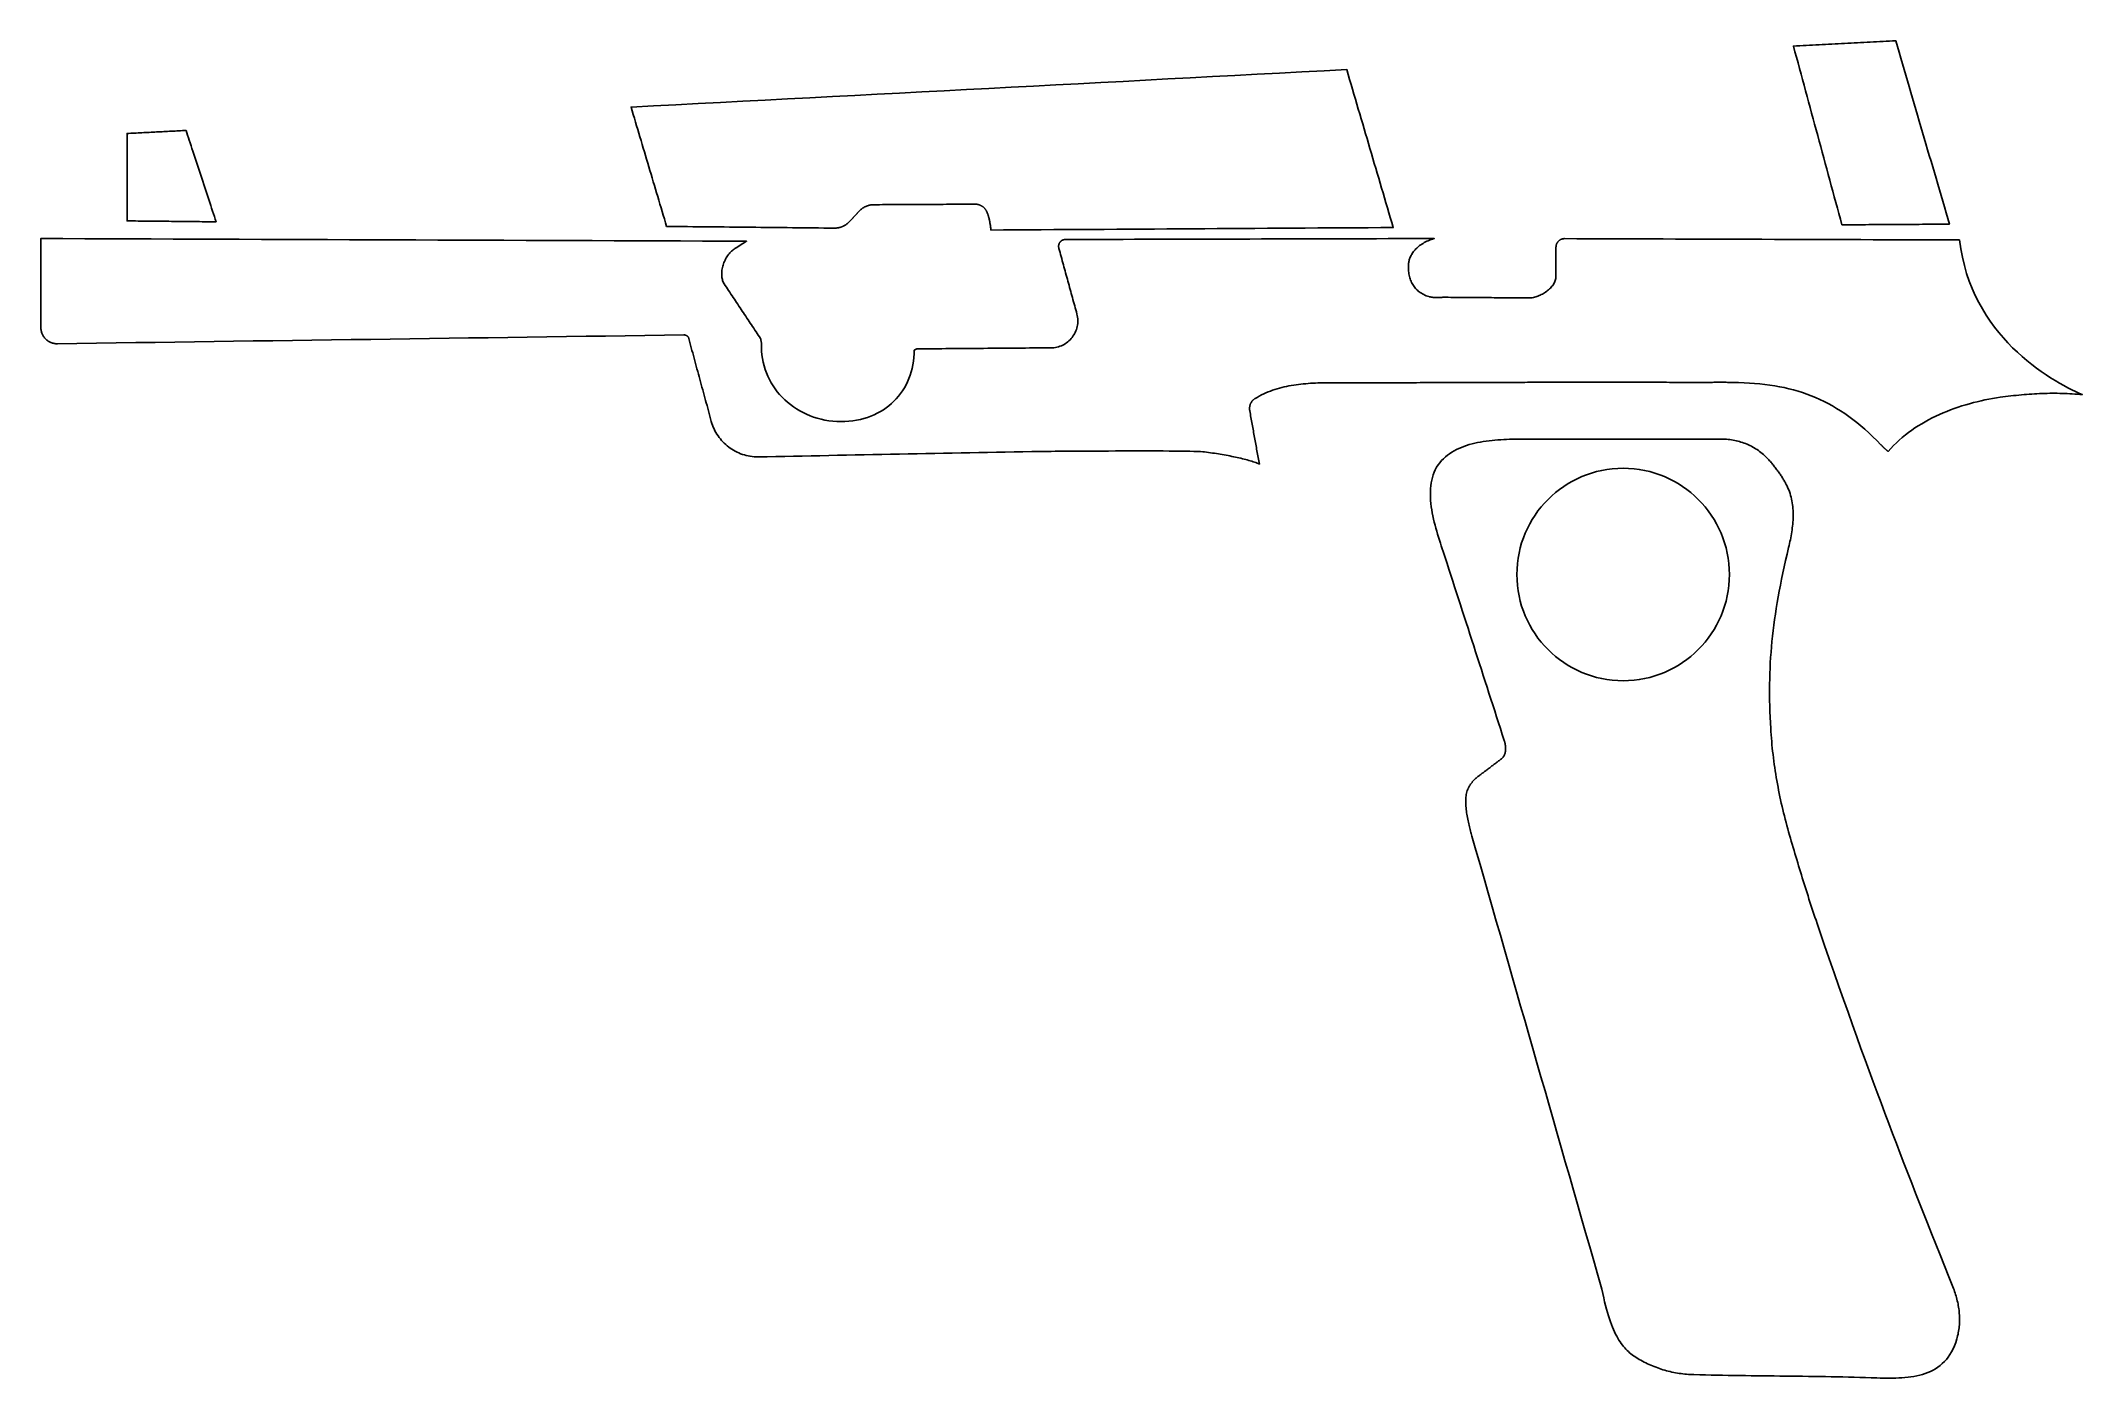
# Model space of a CAD drawing. Header units: metres. Extents: x 20 to 145, y -140 to -59.
import ezdxf

# ---------------------------------------------------------------- set-up
doc = ezdxf.new("R2010")
doc.units = ezdxf.units.M

msp = doc.modelspace()

# ---------------------------------------------------------------- linework, layer by layer
for points in [[(130.108706, -69.788786), (130.31343, -69.787516), (130.518154, -69.786246), (130.722878, -69.784976), (130.927602, -69.783706), (131.132326, -69.782436), (131.33705, -69.781166), (131.541774, -69.779896), (131.746498, -69.778626), (131.951222, -69.777356), (132.155946, -69.776086), (132.36067, -69.774816), (132.565394, -69.773546), (132.770118, -69.772276), (132.974842, -69.771006), (133.179566, -69.769736), (133.38429, -69.768466), (133.589014, -69.767196), (133.793738, -69.765926), (133.998462, -69.764656), (134.203186, -69.763386), (134.40791, -69.762116), (134.612634, -69.760846), (134.817358, -69.759576), (135.022082, -69.758306), (135.226806, -69.757036), (135.43153, -69.755766), (135.636254, -69.754496), (135.840978, -69.753226), (136.045702, -69.751956), (136.250426, -69.750686), (136.45515, -69.749416), (136.659874, -69.748146), (136.557766, -69.39915), (136.455658, -69.050154), (136.35355, -68.701158), (136.251442, -68.352162), (136.149334, -68.003166), (136.047226, -67.65417), (135.945118, -67.305174), (135.84301, -66.956178), (135.740902, -66.607182), (135.638794, -66.258186), (135.536686, -65.90919), (135.434578, -65.560194), (135.33247, -65.211198), (135.230362, -64.862202), (135.128254, -64.513206), (135.026146, -64.16421), (134.924038, -63.815214), (134.82193, -63.466218), (134.719822, -63.117222), (134.617714, -62.768226), (134.515606, -62.41923), (134.413498, -62.070234), (134.31139, -61.721238), (134.209282, -61.372242), (134.107174, -61.023246), (134.005066, -60.67425), (133.902958, -60.325254), (133.80085, -59.976258), (133.698742, -59.627262), (133.596634, -59.278266), (133.494526, -58.92927), (133.392418, -58.580274), (133.1976, -58.590434), (133.002782, -58.600594), (132.807964, -58.610754), (132.613146, -58.620914), (132.418328, -58.631074), (132.22351, -58.641234), (132.028692, -58.651394), (131.833874, -58.661554), (131.639056, -58.671714), (131.444238, -58.681874), (131.24942, -58.692034), (131.054602, -58.702194), (130.859784, -58.712354), (130.664966, -58.722514), (130.470148, -58.732674), (130.27533, -58.742834), (130.080512, -58.752994), (129.885694, -58.763154), (129.690876, -58.773314), (129.496058, -58.783474), (129.30124, -58.793634), (129.106422, -58.803794), (128.911604, -58.813954), (128.716786, -58.824114), (128.521968, -58.834274), (128.32715, -58.844434), (128.132332, -58.854594), (127.937514, -58.864754), (127.742696, -58.874914), (127.547878, -58.885074), (127.35306, -58.895234), (127.158242, -58.905394), (127.250444, -59.2455), (127.342646, -59.585606), (127.434848, -59.925712), (127.52705, -60.265818), (127.619252, -60.605924), (127.711454, -60.94603), (127.803656, -61.286136), (127.895858, -61.626242), (127.98806, -61.966348), (128.080262, -62.306454), (128.172464, -62.64656), (128.264666, -62.986666), (128.356868, -63.326772), (128.44907, -63.666878), (128.541272, -64.006984), (128.633474, -64.34709), (128.725676, -64.687196), (128.817878, -65.027302), (128.91008, -65.367408), (129.002282, -65.707514), (129.094484, -66.04762), (129.186686, -66.387726), (129.278888, -66.727832), (129.37109, -67.067938), (129.463292, -67.408044), (129.555494, -67.74815), (129.647696, -68.088256), (129.739898, -68.428362), (129.8321, -68.768468), (129.924302, -69.108574), (130.016504, -69.44868), (130.108706, -69.788786)], [(99.941634, -60.334906), (98.579432, -60.40628), (97.21723, -60.477654), (95.855028, -60.549028), (94.492826, -60.620402), (93.130624, -60.691776), (91.768422, -60.76315), (90.40622, -60.834524), (89.044018, -60.905898), (87.681816, -60.977272), (86.319614, -61.048646), (84.957412, -61.12002), (83.59521, -61.191394), (82.233008, -61.262768), (80.870806, -61.334142), (79.508604, -61.405516), (78.146402, -61.47689), (76.7842, -61.548264), (75.421998, -61.619638), (74.059796, -61.691012), (72.697594, -61.762386), (71.335392, -61.83376), (69.97319, -61.905134), (68.610988, -61.976508), (67.248786, -62.047882), (65.886584, -62.119256), (64.524382, -62.19063), (63.16218, -62.262004), (61.799978, -62.333378), (60.437776, -62.404752), (59.075574, -62.476126), (57.713372, -62.5475), (56.35117, -62.618874), (56.418734, -62.84595), (56.486298, -63.073026), (56.553862, -63.300102), (56.621426, -63.527178), (56.68899, -63.754254), (56.756554, -63.98133), (56.824118, -64.208406), (56.891682, -64.435482), (56.959246, -64.662558), (57.02681, -64.889634), (57.094374, -65.11671), (57.161938, -65.343786), (57.229502, -65.570862), (57.297066, -65.797938), (57.36463, -66.025014), (57.432194, -66.25209), (57.499758, -66.479166), (57.567322, -66.706242), (57.634886, -66.933318), (57.70245, -67.160394), (57.770014, -67.38747), (57.837578, -67.614546), (57.905142, -67.841622), (57.972706, -68.068698), (58.04027, -68.295774), (58.107834, -68.52285), (58.175398, -68.749926), (58.242962, -68.977002), (58.310526, -69.204078), (58.37809, -69.431154), (58.445654, -69.65823), (58.513218, -69.885306), (58.832496, -69.888608), (59.151774, -69.89191), (59.471052, -69.895212), (59.79033, -69.898514), (60.109608, -69.901816), (60.428886, -69.905118), (60.748164, -69.90842), (61.067442, -69.911722), (61.38672, -69.915024), (61.705998, -69.918326), (62.025276, -69.921628), (62.344554, -69.92493), (62.663832, -69.928232), (62.98311, -69.931534), (63.302388, -69.934836), (63.621666, -69.938138), (63.940944, -69.94144), (64.260222, -69.944742), (64.5795, -69.948044), (64.898778, -69.951346), (65.218056, -69.954648), (65.537334, -69.95795), (65.856612, -69.961252), (66.17589, -69.964554), (66.495168, -69.967856), (66.814446, -69.971158), (67.133724, -69.97446), (67.453002, -69.977762), (67.77228, -69.981064), (68.091558, -69.984366), (68.410836, -69.987668), (68.730114, -69.99097), (68.762626, -69.99097), (68.794884, -69.989954), (68.827142, -69.988176), (68.859146, -69.985636), (68.89115, -69.98208), (68.9229, -69.977762), (68.954396, -69.972682), (68.985892, -69.96684), (69.017134, -69.960236), (69.048122, -69.952616), (69.078856, -69.944234), (69.109336, -69.93509), (69.139562, -69.925184), (69.169534, -69.914516), (69.199252, -69.903086), (69.228716, -69.890894), (69.257672, -69.87794), (69.286374, -69.864224), (69.314822, -69.849746), (69.342762, -69.834506), (69.370448, -69.818504), (69.397626, -69.801994), (69.424296, -69.784722), (69.450712, -69.766688), (69.47662, -69.747892), (69.50202, -69.728588), (69.526912, -69.708522), (69.551296, -69.687694), (69.575172, -69.666104), (69.59854, -69.644006), (69.6214, -69.621146), (69.643752, -69.597778), (69.662548, -69.577712), (69.681344, -69.557646), (69.70014, -69.53758), (69.718936, -69.517514), (69.737732, -69.497448), (69.756528, -69.477382), (69.775324, -69.457316), (69.79412, -69.43725), (69.812916, -69.417184), (69.831712, -69.397118), (69.850508, -69.377052), (69.869304, -69.356986), (69.8881, -69.33692), (69.906896, -69.316854), (69.925692, -69.296788), (69.944488, -69.276722), (69.963284, -69.256656), (69.98208, -69.23659), (70.000876, -69.216524), (70.019672, -69.196458), (70.038468, -69.176392), (70.057264, -69.156326), (70.07606, -69.13626), (70.094856, -69.116194), (70.113652, -69.096128), (70.132448, -69.076062), (70.151244, -69.055996), (70.17004, -69.03593), (70.188836, -69.015864), (70.207632, -68.995798), (70.226428, -68.975732), (70.245224, -68.955666), (70.266052, -68.933822), (70.287388, -68.912486), (70.309232, -68.891912), (70.33133, -68.871846), (70.353936, -68.852288), (70.37705, -68.833238), (70.400418, -68.81495), (70.424294, -68.79717), (70.448678, -68.779898), (70.473316, -68.763388), (70.498462, -68.747386), (70.523862, -68.732146), (70.549516, -68.717414), (70.575678, -68.703444), (70.602094, -68.689982), (70.628764, -68.677282), (70.655688, -68.66509), (70.682866, -68.65366), (70.710552, -68.642738), (70.738492, -68.632578), (70.766686, -68.62318), (70.795134, -68.61429), (70.823582, -68.606162), (70.852284, -68.598796), (70.88124, -68.591938), (70.91045, -68.585842), (70.939914, -68.580508), (70.969378, -68.575936), (70.999096, -68.571872), (71.028814, -68.56857), (71.058786, -68.56603), (71.088758, -68.564252), (71.283322, -68.563236), (71.477886, -68.56222), (71.67245, -68.561204), (71.867014, -68.560188), (72.061578, -68.559172), (72.256142, -68.558156), (72.450706, -68.55714), (72.64527, -68.556124), (72.839834, -68.555108), (73.034398, -68.554092), (73.228962, -68.553076), (73.423526, -68.55206), (73.61809, -68.551044), (73.812654, -68.550028), (74.007218, -68.549012), (74.201782, -68.547996), (74.396346, -68.54698), (74.59091, -68.545964), (74.785474, -68.544948), (74.980038, -68.543932), (75.174602, -68.542916), (75.369166, -68.5419), (75.56373, -68.540884), (75.758294, -68.539868), (75.952858, -68.538852), (76.147422, -68.537836), (76.341986, -68.53682), (76.53655, -68.535804), (76.731114, -68.534788), (76.925678, -68.533772), (77.120242, -68.532756), (77.314806, -68.53174), (77.33792, -68.531994), (77.36078, -68.53301), (77.38364, -68.534534), (77.406246, -68.53682), (77.428852, -68.539614), (77.451204, -68.54317), (77.473556, -68.547488), (77.495654, -68.552314), (77.517498, -68.557902), (77.539088, -68.563998), (77.560678, -68.570856), (77.582014, -68.578222), (77.603096, -68.586096), (77.623924, -68.594732), (77.644244, -68.603876), (77.66431, -68.613782), (77.684122, -68.624196), (77.70368, -68.635118), (77.722984, -68.646802), (77.74178, -68.658994), (77.760322, -68.671694), (77.778356, -68.684902), (77.796136, -68.698872), (77.813408, -68.71335), (77.830172, -68.728336), (77.846682, -68.74383), (77.862684, -68.759832), (77.878178, -68.776342), (77.893164, -68.79336), (77.907642, -68.810886), (77.921612, -68.82892), (77.935074, -68.847462), (77.951076, -68.871084), (77.96657, -68.895468), (77.981556, -68.920868), (77.996288, -68.94703), (78.010512, -68.973954), (78.024228, -69.001894), (78.037436, -69.030596), (78.05039, -69.060314), (78.062836, -69.090794), (78.075028, -69.12229), (78.086712, -69.154802), (78.098142, -69.18833), (78.109064, -69.222874), (78.119732, -69.258434), (78.130146, -69.295264), (78.140306, -69.33311), (78.150212, -69.371972), (78.159864, -69.412104), (78.169008, -69.453506), (78.178152, -69.495924), (78.187042, -69.539612), (78.195678, -69.58457), (78.20406, -69.630798), (78.212188, -69.678296), (78.220316, -69.727064), (78.22819, -69.777356), (78.23581, -69.828918), (78.24343, -69.88175), (78.250796, -69.936106), (78.258162, -69.991986), (78.265528, -70.049136), (78.27264, -70.10781), (79.03845, -70.102984), (79.80426, -70.098158), (80.57007, -70.093332), (81.33588, -70.088506), (82.10169, -70.08368), (82.8675, -70.078854), (83.63331, -70.074028), (84.39912, -70.069202), (85.16493, -70.064376), (85.93074, -70.05955), (86.69655, -70.054724), (87.46236, -70.049898), (88.22817, -70.045072), (88.99398, -70.040246), (89.75979, -70.03542), (90.5256, -70.030594), (91.29141, -70.025768), (92.05722, -70.020942), (92.82303, -70.016116), (93.58884, -70.01129), (94.35465, -70.006464), (95.12046, -70.001638), (95.88627, -69.996812), (96.65208, -69.991986), (97.41789, -69.98716), (98.1837, -69.982334), (98.94951, -69.977508), (99.71532, -69.972682), (100.48113, -69.967856), (101.24694, -69.96303), (102.01275, -69.958204), (102.77856, -69.953378), (102.689914, -69.652642), (102.601268, -69.351906), (102.512622, -69.05117), (102.423976, -68.750434), (102.33533, -68.449698), (102.246684, -68.148962), (102.158038, -67.848226), (102.069392, -67.54749), (101.980746, -67.246754), (101.8921, -66.946018), (101.803454, -66.645282), (101.714808, -66.344546), (101.626162, -66.04381), (101.537516, -65.743074), (101.44887, -65.442338), (101.360224, -65.141602), (101.271578, -64.840866), (101.182932, -64.54013), (101.094286, -64.239394), (101.00564, -63.938658), (100.916994, -63.637922), (100.828348, -63.337186), (100.739702, -63.03645), (100.651056, -62.735714), (100.56241, -62.434978), (100.473764, -62.134242), (100.385118, -61.833506), (100.296472, -61.53277), (100.207826, -61.232034), (100.11918, -60.931298), (100.030534, -60.630562), (99.941888, -60.329826)], [(29.242512, -64.038734), (29.130244, -64.044576), (29.017976, -64.050418), (28.905708, -64.05626), (28.79344, -64.062102), (28.681172, -64.067944), (28.568904, -64.073786), (28.456636, -64.079628), (28.344368, -64.08547), (28.2321, -64.091312), (28.119832, -64.097154), (28.007564, -64.102996), (27.895296, -64.108838), (27.783028, -64.11468), (27.67076, -64.120522), (27.558492, -64.126364), (27.446224, -64.132206), (27.333956, -64.138048), (27.221688, -64.14389), (27.10942, -64.149732), (26.997152, -64.155574), (26.884884, -64.161416), (26.772616, -64.167258), (26.660348, -64.1731), (26.54808, -64.178942), (26.435812, -64.184784), (26.323544, -64.190626), (26.211276, -64.196468), (26.099008, -64.20231), (25.98674, -64.208152), (25.874472, -64.213994), (25.762204, -64.219836), (25.649936, -64.225678), (25.649936, -64.392048), (25.649936, -64.558418), (25.649936, -64.724788), (25.649936, -64.891158), (25.649936, -65.057528), (25.649936, -65.223898), (25.649936, -65.390268), (25.649936, -65.556638), (25.649936, -65.723008), (25.649936, -65.889378), (25.649936, -66.055748), (25.649936, -66.222118), (25.649936, -66.388488), (25.649936, -66.554858), (25.649936, -66.721228), (25.649936, -66.887598), (25.649936, -67.053968), (25.649936, -67.220338), (25.649936, -67.386708), (25.649936, -67.553078), (25.649936, -67.719448), (25.649936, -67.885818), (25.649936, -68.052188), (25.649936, -68.218558), (25.649936, -68.384928), (25.649936, -68.551298), (25.649936, -68.717668), (25.649936, -68.884038), (25.649936, -69.050408), (25.649936, -69.216778), (25.649936, -69.383148), (25.649936, -69.549518), (25.819354, -69.551296), (25.988772, -69.553074), (26.15819, -69.554852), (26.327608, -69.55663), (26.497026, -69.558408), (26.666444, -69.560186), (26.835862, -69.561964), (27.00528, -69.563742), (27.174698, -69.56552), (27.344116, -69.567298), (27.513534, -69.569076), (27.682952, -69.570854), (27.85237, -69.572632), (28.021788, -69.57441), (28.191206, -69.576188), (28.360624, -69.577966), (28.530042, -69.579744), (28.69946, -69.581522), (28.868878, -69.5833), (29.038296, -69.585078), (29.207714, -69.586856), (29.377132, -69.588634), (29.54655, -69.590412), (29.715968, -69.59219), (29.885386, -69.593968), (30.054804, -69.595746), (30.224222, -69.597524), (30.39364, -69.599302), (30.563058, -69.60108), (30.732476, -69.602858), (30.901894, -69.604636), (31.071312, -69.606414), (31.019496, -69.449188), (30.96641, -69.287644), (30.912054, -69.12229), (30.856682, -68.95338), (30.80004, -68.781422), (30.742636, -68.606416), (30.684216, -68.42887), (30.625034, -68.249038), (30.565344, -68.067174), (30.505146, -67.883786), (30.44444, -67.698874), (30.383226, -67.512946), (30.321758, -67.326256), (30.26029, -67.139058), (30.198822, -66.95186), (30.137354, -66.764662), (30.075886, -66.577972), (30.014672, -66.392044), (29.953966, -66.207132), (29.893514, -66.02349), (29.83357, -65.841626), (29.774388, -65.661794), (29.715968, -65.484248), (29.65831, -65.309242), (29.601668, -65.13703), (29.546042, -64.96812), (29.491686, -64.802766), (29.438346, -64.641222), (29.38653, -64.483742), (29.335984, -64.33058), (29.287216, -64.182244), (29.239972, -64.038988)], [(137.274808, -70.71233), (136.522714, -70.70979), (135.77062, -70.70725), (135.018526, -70.70471), (134.266432, -70.70217), (133.514338, -70.69963), (132.762244, -70.69709), (132.01015, -70.69455), (131.258056, -70.69201), (130.505962, -70.68947), (129.753868, -70.68693), (129.001774, -70.68439), (128.24968, -70.68185), (127.497586, -70.67931), (126.745492, -70.67677), (125.993398, -70.67423), (125.241304, -70.67169), (124.48921, -70.66915), (123.737116, -70.66661), (122.985022, -70.66407), (122.232928, -70.66153), (121.480834, -70.65899), (120.72874, -70.65645), (119.976646, -70.65391), (119.224552, -70.65137), (118.472458, -70.64883), (117.720364, -70.64629), (116.96827, -70.64375), (116.216176, -70.64121), (115.464082, -70.63867), (114.711988, -70.63613), (113.959894, -70.63359), (113.2078, -70.63105), (113.181384, -70.631558), (113.155222, -70.63359), (113.129568, -70.636892), (113.104168, -70.64121), (113.079276, -70.646798), (113.054892, -70.653656), (113.031016, -70.661784), (113.007648, -70.670928), (112.984788, -70.681088), (112.96269, -70.692264), (112.9411, -70.70471), (112.920272, -70.717918), (112.900206, -70.732142), (112.880648, -70.747382), (112.861852, -70.763384), (112.844072, -70.780402), (112.827054, -70.798182), (112.810798, -70.816724), (112.795558, -70.836028), (112.78108, -70.856094), (112.767618, -70.876922), (112.755172, -70.898512), (112.743742, -70.92061), (112.733328, -70.94347), (112.724184, -70.966838), (112.716056, -70.990714), (112.709198, -71.015098), (112.703356, -71.03999), (112.698784, -71.06539), (112.695482, -71.091044), (112.69345, -71.117206), (112.692688, -71.143622), (112.692688, -71.199502), (112.692688, -71.255382), (112.692688, -71.311262), (112.692688, -71.367142), (112.692688, -71.423022), (112.692688, -71.478902), (112.692688, -71.534782), (112.692688, -71.590662), (112.692688, -71.646542), (112.692688, -71.702422), (112.692688, -71.758302), (112.692688, -71.814182), (112.692688, -71.870062), (112.692688, -71.925942), (112.692688, -71.981822), (112.692688, -72.037702), (112.692688, -72.093582), (112.692688, -72.149462), (112.692688, -72.205342), (112.692688, -72.261222), (112.692688, -72.317102), (112.692688, -72.372982), (112.692688, -72.428862), (112.692688, -72.484742), (112.692688, -72.540622), (112.692688, -72.596502), (112.692688, -72.652382), (112.692688, -72.708262), (112.692688, -72.764142), (112.692688, -72.820022), (112.692688, -72.875902), (112.692688, -72.931782), (112.689894, -72.99452), (112.681766, -73.05675), (112.668304, -73.118726), (112.649762, -73.180194), (112.626648, -73.241154), (112.598962, -73.301352), (112.566958, -73.360788), (112.53089, -73.419208), (112.491012, -73.476612), (112.447578, -73.532746), (112.400842, -73.58761), (112.350804, -73.641204), (112.297972, -73.693274), (112.2426, -73.743566), (112.184688, -73.79208), (112.12449, -73.838816), (112.062514, -73.88352), (111.99876, -73.926192), (111.933482, -73.966832), (111.866934, -74.005186), (111.79937, -74.041), (111.731044, -74.074274), (111.66221, -74.105008), (111.592868, -74.132948), (111.523526, -74.158094), (111.454438, -74.180192), (111.385604, -74.199242), (111.317278, -74.21499), (111.249968, -74.227436), (111.183674, -74.23658), (111.11865, -74.242168), (111.05515, -74.243946), (110.890812, -74.242676), (110.726474, -74.241406), (110.562136, -74.240136), (110.397798, -74.238866), (110.23346, -74.237596), (110.069122, -74.236326), (109.904784, -74.235056), (109.740446, -74.233786), (109.576108, -74.232516), (109.41177, -74.231246), (109.247432, -74.229976), (109.083094, -74.228706), (108.918756, -74.227436), (108.754418, -74.226166), (108.59008, -74.224896), (108.425742, -74.223626), (108.261404, -74.222356), (108.097066, -74.221086), (107.932728, -74.219816), (107.76839, -74.218546), (107.604052, -74.217276), (107.439714, -74.216006), (107.275376, -74.214736), (107.111038, -74.213466), (106.9467, -74.212196), (106.782362, -74.210926), (106.618024, -74.209656), (106.453686, -74.208386), (106.289348, -74.207116), (106.12501, -74.205846), (105.960672, -74.204576), (105.796334, -74.203306), (105.773474, -74.206354), (105.749852, -74.209148), (105.725468, -74.211688), (105.700322, -74.213974), (105.674668, -74.216006), (105.648252, -74.217784), (105.621328, -74.219308), (105.593896, -74.220578), (105.56621, -74.221594), (105.53827, -74.222102), (105.509822, -74.222356), (105.48112, -74.222356), (105.452418, -74.222102), (105.423462, -74.221594), (105.394506, -74.220832), (105.36555, -74.219816), (105.336594, -74.218546), (105.307892, -74.217022), (105.27919, -74.21499), (105.250742, -74.212704), (105.222802, -74.210164), (105.195116, -74.20737), (105.167938, -74.204322), (105.141268, -74.20102), (105.115106, -74.19721), (105.089452, -74.193146), (105.064306, -74.188828), (105.039922, -74.184256), (105.0163, -74.179176), (104.993694, -74.173842), (104.97185, -74.168254), (104.951022, -74.162412), (104.866694, -74.135488), (104.785414, -74.10577), (104.707436, -74.073258), (104.632506, -74.038206), (104.560624, -74.00036), (104.49179, -73.959974), (104.426004, -73.917302), (104.363266, -73.87209), (104.303576, -73.824338), (104.246934, -73.7743), (104.193086, -73.721976), (104.142286, -73.667366), (104.09428, -73.610724), (104.049322, -73.551796), (104.007158, -73.490836), (103.967788, -73.427844), (103.931212, -73.36282), (103.89743, -73.295764), (103.866442, -73.22693), (103.838248, -73.156318), (103.812848, -73.083928), (103.790242, -73.00976), (103.770176, -72.933814), (103.752904, -72.856344), (103.738172, -72.77735), (103.726234, -72.696832), (103.716836, -72.61479), (103.709978, -72.531224), (103.70566, -72.446388), (103.703882, -72.360282), (103.704644, -72.272906), (103.707946, -72.18426), (103.711756, -72.13346), (103.71836, -72.081644), (103.727758, -72.029066), (103.73995, -71.975726), (103.754936, -71.921624), (103.772716, -71.867014), (103.79329, -71.811896), (103.816658, -71.756524), (103.843074, -71.700898), (103.872284, -71.645018), (103.904288, -71.589138), (103.93934, -71.533512), (103.977186, -71.47814), (104.01808, -71.423022), (104.062022, -71.368412), (104.108758, -71.31431), (104.158542, -71.26097), (104.211374, -71.208392), (104.267254, -71.15683), (104.326182, -71.106284), (104.388158, -71.057008), (104.453182, -71.009002), (104.521254, -70.96252), (104.592374, -70.917562), (104.666796, -70.874128), (104.744266, -70.832472), (104.825038, -70.792594), (104.908858, -70.754748), (104.99598, -70.718934), (105.08615, -70.685406), (105.179622, -70.654164), (105.276396, -70.625462), (104.57434, -70.62724), (103.872284, -70.629018), (103.170228, -70.630796), (102.468172, -70.632574), (101.766116, -70.634352), (101.06406, -70.63613), (100.362004, -70.637908), (99.659948, -70.639686), (98.957892, -70.641464), (98.255836, -70.643242), (97.55378, -70.64502), (96.851724, -70.646798), (96.149668, -70.648576), (95.447612, -70.650354), (94.745556, -70.652132), (94.0435, -70.65391), (93.341444, -70.655688), (92.639388, -70.657466), (91.937332, -70.659244), (91.235276, -70.661022), (90.53322, -70.6628), (89.831164, -70.664578), (89.129108, -70.666356), (88.427052, -70.668134), (87.724996, -70.669912), (87.02294, -70.67169), (86.320884, -70.673468), (85.618828, -70.675246), (84.916772, -70.677024), (84.214716, -70.678802), (83.51266, -70.68058), (82.810604, -70.682358), (82.784442, -70.68312), (82.758788, -70.685406), (82.733642, -70.689216), (82.709258, -70.69455), (82.685382, -70.701154), (82.662268, -70.709282), (82.639916, -70.71868), (82.618072, -70.729348), (82.59699, -70.741032), (82.576924, -70.753986), (82.55762, -70.767956), (82.539078, -70.782942), (82.521552, -70.798944), (82.505042, -70.815962), (82.489548, -70.833742), (82.47507, -70.852284), (82.461608, -70.871842), (82.449162, -70.891908), (82.437986, -70.912736), (82.427826, -70.934326), (82.418936, -70.956424), (82.411316, -70.97903), (82.404966, -71.002144), (82.399886, -71.025766), (82.39633, -71.049642), (82.394044, -71.073772), (82.393282, -71.098156), (82.394044, -71.122794), (82.39633, -71.147686), (82.40014, -71.172832), (82.405474, -71.197978), (82.412332, -71.223124), (82.446622, -71.348092), (82.480912, -71.47306), (82.515202, -71.598028), (82.549492, -71.722996), (82.583782, -71.847964), (82.618072, -71.972932), (82.652362, -72.0979), (82.686652, -72.222868), (82.720942, -72.347836), (82.755232, -72.472804), (82.789522, -72.597772), (82.823812, -72.72274), (82.858102, -72.847708), (82.892392, -72.972676), (82.926682, -73.097644), (82.960972, -73.222612), (82.995262, -73.34758), (83.029552, -73.472548), (83.063842, -73.597516), (83.098132, -73.722484), (83.132422, -73.847452), (83.166712, -73.97242), (83.201002, -74.097388), (83.235292, -74.222356), (83.269582, -74.347324), (83.303872, -74.472292), (83.338162, -74.59726), (83.372452, -74.722228), (83.406742, -74.847196), (83.441032, -74.972164), (83.475322, -75.097132), (83.509612, -75.2221), (83.532218, -75.320398), (83.548728, -75.418442), (83.559142, -75.515978), (83.563714, -75.612752), (83.562444, -75.708764), (83.555586, -75.803506), (83.543394, -75.896978), (83.525868, -75.98918), (83.503262, -76.079604), (83.475576, -76.16825), (83.443064, -76.254864), (83.40598, -76.339192), (83.364324, -76.421234), (83.318096, -76.500736), (83.267804, -76.577444), (83.213194, -76.651358), (83.154774, -76.72197), (83.09229, -76.78928), (83.02625, -76.853288), (82.956654, -76.913486), (82.883756, -76.969874), (82.807556, -77.022198), (82.728054, -77.070204), (82.645758, -77.113892), (82.560668, -77.153008), (82.472784, -77.187298), (82.38236, -77.216762), (82.28965, -77.240892), (82.194654, -77.259688), (82.097626, -77.27315), (81.998566, -77.28077), (81.897728, -77.282548), (81.642966, -77.28458), (81.388204, -77.286612), (81.133442, -77.288644), (80.87868, -77.290676), (80.623918, -77.292708), (80.369156, -77.29474), (80.114394, -77.296772), (79.859632, -77.298804), (79.60487, -77.300836), (79.350108, -77.302868), (79.095346, -77.3049), (78.840584, -77.306932), (78.585822, -77.308964), (78.33106, -77.310996), (78.076298, -77.313028), (77.821536, -77.31506), (77.566774, -77.317092), (77.312012, -77.319124), (77.05725, -77.321156), (76.802488, -77.323188), (76.547726, -77.32522), (76.292964, -77.327252), (76.038202, -77.329284), (75.78344, -77.331316), (75.528678, -77.333348), (75.273916, -77.33538), (75.019154, -77.337412), (74.764392, -77.339444), (74.50963, -77.341476), (74.254868, -77.343508), (74.000106, -77.34554), (73.745344, -77.347572), (73.740772, -77.349858), (73.7362, -77.352144), (73.731628, -77.35443), (73.727056, -77.356716), (73.722484, -77.359002), (73.717912, -77.361288), (73.71334, -77.363574), (73.708768, -77.36586), (73.704196, -77.368146), (73.699624, -77.370432), (73.695052, -77.372718), (73.69048, -77.375004), (73.685908, -77.37729), (73.681336, -77.379576), (73.676764, -77.381862), (73.672192, -77.384148), (73.66762, -77.386434), (73.663048, -77.38872), (73.658476, -77.391006), (73.653904, -77.393292), (73.649332, -77.395578), (73.64476, -77.397864), (73.640188, -77.40015), (73.635616, -77.402436), (73.631044, -77.404722), (73.626472, -77.407008), (73.6219, -77.409294), (73.617328, -77.41158), (73.612756, -77.413866), (73.608184, -77.416152), (73.603612, -77.418438), (73.59904, -77.420724), (73.593452, -77.65288), (73.57745, -77.880972), (73.551288, -78.105), (73.51522, -78.324456), (73.4695, -78.53934), (73.414128, -78.749398), (73.349104, -78.954376), (73.274936, -79.15402), (73.191624, -79.348076), (73.099168, -79.536544), (72.998076, -79.718916), (72.888348, -79.895192), (72.769984, -80.064864), (72.643238, -80.227932), (72.508364, -80.384142), (72.365616, -80.53324), (72.214994, -80.675226), (72.056752, -80.809592), (71.891144, -80.936084), (71.71817, -81.054702), (71.538084, -81.165192), (71.350886, -81.2673), (71.157084, -81.360518), (70.956678, -81.444846), (70.749668, -81.520284), (70.536308, -81.586324), (70.316852, -81.642712), (70.091554, -81.689448), (69.860414, -81.726278), (69.623686, -81.752694), (69.38137, -81.768696), (69.13372, -81.77403), (68.8848, -81.768188), (68.639182, -81.750662), (68.39712, -81.72196), (68.158868, -81.682082), (67.924934, -81.631536), (67.695318, -81.570576), (67.470528, -81.499456), (67.250818, -81.41843), (67.036696, -81.327752), (66.828162, -81.22793), (66.625724, -81.118964), (66.429382, -81.001362), (66.239644, -80.875124), (66.057018, -80.740758), (65.881504, -80.598518), (65.71361, -80.448658), (65.55359, -80.291432), (65.401444, -80.127348), (65.257934, -79.956406), (65.12306, -79.779114), (64.99733, -79.595472), (64.880744, -79.405988), (64.77381, -79.210916), (64.677036, -79.01051), (64.590422, -78.805024), (64.514476, -78.594712), (64.449198, -78.380082), (64.395096, -78.161134), (64.352678, -77.938376), (64.321944, -77.711808), (64.303148, -77.481938), (64.296798, -77.24902), (64.296798, -77.218032), (64.296544, -77.18933), (64.29629, -77.16266), (64.296036, -77.138022), (64.295528, -77.115162), (64.29502, -77.09408), (64.294512, -77.074522), (64.29375, -77.056234), (64.292988, -77.03947), (64.291972, -77.023722), (64.290956, -77.00899), (64.28994, -76.995274), (64.28867, -76.98232), (64.2874, -76.970128), (64.285876, -76.958444), (64.284352, -76.947268), (64.282574, -76.936346), (64.280796, -76.925424), (64.278764, -76.914756), (64.276732, -76.903834), (64.274446, -76.892658), (64.27216, -76.881228), (64.26962, -76.86929), (64.26708, -76.856844), (64.264286, -76.843636), (64.261492, -76.829412), (64.258444, -76.814172), (64.255396, -76.797916), (64.252094, -76.78039), (64.248792, -76.761594), (64.245236, -76.741274), (64.241426, -76.719176), (64.17183, -76.614782), (64.102234, -76.510388), (64.032638, -76.405994), (63.963042, -76.3016), (63.893446, -76.197206), (63.82385, -76.092812), (63.754254, -75.988418), (63.684658, -75.884024), (63.615062, -75.77963), (63.545466, -75.675236), (63.47587, -75.570842), (63.406274, -75.466448), (63.336678, -75.362054), (63.267082, -75.25766), (63.197486, -75.153266), (63.12789, -75.048872), (63.058294, -74.944478), (62.988698, -74.840084), (62.919102, -74.73569), (62.849506, -74.631296), (62.77991, -74.526902), (62.710314, -74.422508), (62.640718, -74.318114), (62.571122, -74.21372), (62.501526, -74.109326), (62.43193, -74.004932), (62.362334, -73.900538), (62.292738, -73.796144), (62.223142, -73.69175), (62.153546, -73.587356), (62.08395, -73.482962), (62.014354, -73.378568), (61.981842, -73.320148), (61.953648, -73.258934), (61.929772, -73.19518), (61.90996, -73.12914), (61.894212, -73.061068), (61.882274, -72.991218), (61.8744, -72.919844), (61.870082, -72.846946), (61.869574, -72.773032), (61.872368, -72.698102), (61.878718, -72.62241), (61.88837, -72.54621), (61.901324, -72.469756), (61.917326, -72.393302), (61.936376, -72.317102), (61.958474, -72.24141), (61.983366, -72.166226), (62.011052, -72.092058), (62.041278, -72.018906), (62.074044, -71.947024), (62.10935, -71.876666), (62.146942, -71.808086), (62.186566, -71.741538), (62.228476, -71.677276), (62.272418, -71.6153), (62.318138, -71.556118), (62.36589, -71.49973), (62.41542, -71.44639), (62.466474, -71.396606), (62.519052, -71.350378), (62.573154, -71.307706), (62.628526, -71.269098), (62.65164, -71.254112), (62.676278, -71.23811), (62.702186, -71.221346), (62.729364, -71.20382), (62.757558, -71.185786), (62.786768, -71.167244), (62.81674, -71.148194), (62.84722, -71.128636), (62.878208, -71.108824), (62.90945, -71.088758), (62.940946, -71.068692), (62.972442, -71.048626), (63.003938, -71.02856), (63.034926, -71.008748), (63.06566, -70.98919), (63.095886, -70.97014), (63.12535, -70.951344), (63.154052, -70.93331), (63.181738, -70.915784), (63.208154, -70.89902), (63.2333, -70.883018), (63.257176, -70.868032), (63.279274, -70.854062), (63.299848, -70.841108), (63.31839, -70.829424), (63.3349, -70.81901), (63.349378, -70.809866), (63.36157, -70.802246), (63.371222, -70.79615), (63.378334, -70.791578), (63.382652, -70.788784), (63.384176, -70.787768), (62.04077, -70.782688), (60.697364, -70.777608), (59.353958, -70.772528), (58.010552, -70.767448), (56.667146, -70.762368), (55.32374, -70.757288), (53.980334, -70.752208), (52.636928, -70.747128), (51.293522, -70.742048), (49.950116, -70.736968), (48.60671, -70.731888), (47.263304, -70.726808), (45.919898, -70.721728), (44.576492, -70.716648), (43.233086, -70.711568), (41.88968, -70.706488), (40.546274, -70.701408), (39.202868, -70.696328), (37.859462, -70.691248), (36.516056, -70.686168), (35.17265, -70.681088), (33.829244, -70.676008), (32.485838, -70.670928), (31.142432, -70.665848), (29.799026, -70.660768), (28.45562, -70.655688), (27.112214, -70.650608), (25.768808, -70.645528), (24.425402, -70.640448), (23.081996, -70.635368), (21.73859, -70.630288), (20.395184, -70.625208), (20.395184, -70.794372), (20.395184, -70.963536), (20.395184, -71.1327), (20.395184, -71.301864), (20.395184, -71.471028), (20.395184, -71.640192), (20.395184, -71.809356), (20.395184, -71.97852), (20.395184, -72.147684), (20.395184, -72.316848), (20.395184, -72.486012), (20.395184, -72.655176), (20.395184, -72.82434), (20.395184, -72.993504), (20.395184, -73.162668), (20.395184, -73.331832), (20.395184, -73.500996), (20.395184, -73.67016), (20.395184, -73.839324), (20.395184, -74.008488), (20.395184, -74.177652), (20.395184, -74.346816), (20.395184, -74.51598), (20.395184, -74.685144), (20.395184, -74.854308), (20.395184, -75.023472), (20.395184, -75.192636), (20.395184, -75.3618), (20.395184, -75.530964), (20.395184, -75.700128), (20.395184, -75.869292), (20.395184, -76.038456), (20.396454, -76.090272), (20.400264, -76.141326), (20.406614, -76.191618), (20.415504, -76.241148), (20.426934, -76.289662), (20.44065, -76.33716), (20.456652, -76.383642), (20.474686, -76.429108), (20.495006, -76.473558), (20.517358, -76.516738), (20.541742, -76.558648), (20.568158, -76.599288), (20.596352, -76.638404), (20.626324, -76.67625), (20.658074, -76.712572), (20.691602, -76.747116), (20.726654, -76.780136), (20.76323, -76.811378), (20.80133, -76.840842), (20.840954, -76.868528), (20.881848, -76.894182), (20.924012, -76.918058), (20.967446, -76.939902), (21.01215, -76.95946), (21.05787, -76.976986), (21.104606, -76.992226), (21.152358, -77.00518), (21.201126, -77.015848), (21.250656, -77.023976), (21.300948, -77.029818), (21.352002, -77.03312), (21.403818, -77.033628), (22.596602, -77.016864), (23.789386, -77.0001), (24.98217, -76.983336), (26.174954, -76.966572), (27.367738, -76.949808), (28.560522, -76.933044), (29.753306, -76.91628), (30.94609, -76.899516), (32.138874, -76.882752), (33.331658, -76.865988), (34.524442, -76.849224), (35.717226, -76.83246), (36.91001, -76.815696), (38.102794, -76.798932), (39.295578, -76.782168), (40.488362, -76.765404), (41.681146, -76.74864), (42.87393, -76.731876), (44.066714, -76.715112), (45.259498, -76.698348), (46.452282, -76.681584), (47.645066, -76.66482), (48.83785, -76.648056), (50.030634, -76.631292), (51.223418, -76.614528), (52.416202, -76.597764), (53.608986, -76.581), (54.80177, -76.564236), (55.994554, -76.547472), (57.187338, -76.530708), (58.380122, -76.513944), (59.572906, -76.49718), (59.582812, -76.497434), (59.592718, -76.497942), (59.602624, -76.498704), (59.612276, -76.49972), (59.621928, -76.50099), (59.63158, -76.502514), (59.641232, -76.504292), (59.65063, -76.506324), (59.660028, -76.508864), (59.669426, -76.511658), (59.67857, -76.514706), (59.687714, -76.518008), (59.696858, -76.521564), (59.705748, -76.525374), (59.714638, -76.529438), (59.723274, -76.533756), (59.73191, -76.538328), (59.740292, -76.543154), (59.748674, -76.548234), (59.756802, -76.553568), (59.764676, -76.559156), (59.77255, -76.564998), (59.78017, -76.571094), (59.787536, -76.57719), (59.794902, -76.58354), (59.802014, -76.590144), (59.808872, -76.597002), (59.81573, -76.604114), (59.822334, -76.61148), (59.828684, -76.6191), (59.83478, -76.626974), (59.840622, -76.634848), (59.88431, -76.795122), (59.927998, -76.955396), (59.971686, -77.11567), (60.015374, -77.275944), (60.059062, -77.436218), (60.10275, -77.596492), (60.146438, -77.756766), (60.190126, -77.91704), (60.233814, -78.077314), (60.277502, -78.237588), (60.32119, -78.397862), (60.364878, -78.558136), (60.408566, -78.71841), (60.452254, -78.878684), (60.495942, -79.038958), (60.53963, -79.199232), (60.583318, -79.359506), (60.627006, -79.51978), (60.670694, -79.680054), (60.714382, -79.840328), (60.75807, -80.000602), (60.801758, -80.160876), (60.845446, -80.32115), (60.889134, -80.481424), (60.932822, -80.641698), (60.97651, -80.801972), (61.020198, -80.962246), (61.063886, -81.12252), (61.107574, -81.282794), (61.151262, -81.443068), (61.19495, -81.603342), (61.238638, -81.763616), (61.274198, -81.882742), (61.31433, -81.999582), (61.359034, -82.113882), (61.408056, -82.225642), (61.461396, -82.334608), (61.519054, -82.44078), (61.580776, -82.544158), (61.646562, -82.644488), (61.716158, -82.74177), (61.78931, -82.836004), (61.866018, -82.926936), (61.946282, -83.014566), (62.029848, -83.09864), (62.116716, -83.179158), (62.206632, -83.25612), (62.299596, -83.329526), (62.395354, -83.399122), (62.493906, -83.464654), (62.594998, -83.526376), (62.69863, -83.584034), (62.804802, -83.637374), (62.91326, -83.68665), (63.02375, -83.731608), (63.136272, -83.771994), (63.250826, -83.807808), (63.367158, -83.83905), (63.485014, -83.86572), (63.604394, -83.887564), (63.725298, -83.904582), (63.847472, -83.91652), (63.970662, -83.923378), (64.095122, -83.925156), (64.632586, -83.914742), (65.17005, -83.904328), (65.707514, -83.893914), (66.244978, -83.8835), (66.782442, -83.873086), (67.319906, -83.862672), (67.85737, -83.852258), (68.394834, -83.841844), (68.932298, -83.83143), (69.469762, -83.821016), (70.007226, -83.810602), (70.54469, -83.800188), (71.082154, -83.789774), (71.619618, -83.77936), (72.157082, -83.768946), (72.694546, -83.758532), (73.23201, -83.748118), (73.769474, -83.737704), (74.306938, -83.72729), (74.844402, -83.716876), (75.381866, -83.706462), (75.91933, -83.696048), (76.456794, -83.685634), (76.994258, -83.67522), (77.531722, -83.664806), (78.069186, -83.654392), (78.60665, -83.643978), (79.144114, -83.633564), (79.681578, -83.62315), (80.219042, -83.612736), (80.756506, -83.602322), (81.29397, -83.591908), (81.396078, -83.591908), (81.538826, -83.5914), (81.719674, -83.590638), (81.935574, -83.589368), (82.183986, -83.587844), (82.46237, -83.586066), (82.767678, -83.584034), (83.09737, -83.582002), (83.448652, -83.579716), (83.818984, -83.57743), (84.205572, -83.575144), (84.605622, -83.572858), (85.016594, -83.570826), (85.435694, -83.569048), (85.860128, -83.56727), (86.287102, -83.566), (86.714076, -83.564984), (87.13851, -83.564222), (87.557356, -83.563968), (87.968074, -83.564222), (88.36787, -83.564984), (88.754204, -83.566254), (89.124282, -83.568286), (89.47531, -83.57108), (89.804748, -83.574382), (90.109548, -83.5787), (90.387424, -83.58378), (90.635328, -83.589622), (90.85072, -83.59648), (91.030806, -83.604354), (91.173046, -83.613244), (91.274646, -83.623404), (91.396312, -83.63966), (91.517978, -83.656424), (91.639644, -83.673696), (91.76131, -83.691476), (91.882722, -83.709764), (92.003626, -83.72856), (92.124022, -83.747864), (92.24391, -83.767422), (92.363036, -83.787488), (92.4814, -83.808062), (92.598748, -83.829144), (92.714826, -83.85048), (92.829888, -83.872324), (92.943426, -83.894676), (93.055694, -83.917282), (93.166184, -83.940396), (93.27515, -83.964018), (93.382338, -83.987894), (93.487494, -84.012278), (93.590618, -84.03717), (93.691456, -84.062316), (93.790008, -84.08797), (93.886274, -84.113878), (93.98, -84.140294), (94.070932, -84.166964), (94.15907, -84.194142), (94.244414, -84.221574), (94.32671, -84.249514), (94.405704, -84.277708), (94.481396, -84.30641), (94.553786, -84.335366), (94.62262, -84.36483), (94.604332, -84.263484), (94.586044, -84.162138), (94.567756, -84.060792), (94.549468, -83.959446), (94.53118, -83.8581), (94.512892, -83.756754), (94.494604, -83.655408), (94.476316, -83.554062), (94.458028, -83.452716), (94.43974, -83.35137), (94.421452, -83.250024), (94.403164, -83.148678), (94.384876, -83.047332), (94.366588, -82.945986), (94.3483, -82.84464), (94.330012, -82.743294), (94.311724, -82.641948), (94.293436, -82.540602), (94.275148, -82.439256), (94.25686, -82.33791), (94.238572, -82.236564), (94.220284, -82.135218), (94.201996, -82.033872), (94.183708, -81.932526), (94.16542, -81.83118), (94.147132, -81.729834), (94.128844, -81.628488), (94.110556, -81.527142), (94.092268, -81.425796), (94.07398, -81.32445), (94.055692, -81.223104), (94.037404, -81.121758), (94.033086, -81.094834), (94.029784, -81.067656), (94.027244, -81.040478), (94.02572, -81.0133), (94.025212, -80.986376), (94.02572, -80.959452), (94.027244, -80.932528), (94.02953, -80.905858), (94.032832, -80.879188), (94.03715, -80.852772), (94.04223, -80.82661), (94.048326, -80.800702), (94.055184, -80.775048), (94.063058, -80.749648), (94.071694, -80.724502), (94.081346, -80.699864), (94.09176, -80.67548), (94.10319, -80.651604), (94.115382, -80.628236), (94.12859, -80.605376), (94.14256, -80.583024), (94.157292, -80.56118), (94.17304, -80.539844), (94.18955, -80.519016), (94.206822, -80.49895), (94.224856, -80.479392), (94.243652, -80.460596), (94.263464, -80.442562), (94.284038, -80.42529), (94.305374, -80.40878), (94.327472, -80.393032), (94.350332, -80.378046), (94.350586, -80.378046), (94.35084, -80.378046), (94.351094, -80.378046), (94.351348, -80.378046), (94.351602, -80.378046), (94.351856, -80.378046), (94.35211, -80.378046), (94.352364, -80.378046), (94.352618, -80.378046), (94.352872, -80.378046), (94.353126, -80.378046), (94.35338, -80.378046), (94.353634, -80.378046), (94.353888, -80.378046), (94.354142, -80.378046), (94.354396, -80.378046), (94.35465, -80.378046), (94.354904, -80.378046), (94.355158, -80.378046), (94.355412, -80.378046), (94.355666, -80.378046), (94.35592, -80.378046), (94.356174, -80.378046), (94.356428, -80.378046), (94.356682, -80.378046), (94.356936, -80.378046), (94.35719, -80.378046), (94.357444, -80.378046), (94.357698, -80.378046), (94.357952, -80.378046), (94.358206, -80.378046), (94.35846, -80.378046), (94.488254, -80.299814), (94.619572, -80.2259), (94.75216, -80.156304), (94.886018, -80.090772), (95.021146, -80.02905), (95.15729, -79.971138), (95.29445, -79.917036), (95.432626, -79.86649), (95.571818, -79.819246), (95.712026, -79.775558), (95.852996, -79.734918), (95.994982, -79.697326), (96.13773, -79.662782), (96.280986, -79.631032), (96.425004, -79.602076), (96.56953, -79.575914), (96.714564, -79.552038), (96.860106, -79.530702), (97.006156, -79.511652), (97.152714, -79.494634), (97.299526, -79.479648), (97.446592, -79.46644), (97.593912, -79.45501), (97.741232, -79.445358), (97.888806, -79.43723), (98.03638, -79.430626), (98.183954, -79.425292), (98.331528, -79.420974), (98.478848, -79.417926), (98.626168, -79.41564), (98.773234, -79.414116), (98.920046, -79.413354), (99.00666, -79.4131), (99.093782, -79.412846), (99.181412, -79.412592), (99.26955, -79.412592), (99.358196, -79.412592), (99.44735, -79.412592), (99.537012, -79.412592), (99.626928, -79.412592), (99.717098, -79.412592), (99.807522, -79.412592), (99.8982, -79.412592), (99.989132, -79.412592), (100.080318, -79.412592), (100.171504, -79.412846), (100.262944, -79.4131), (100.354384, -79.413354), (100.445824, -79.413608), (100.537264, -79.413862), (100.62845, -79.414116), (100.719636, -79.414116), (100.810568, -79.414116), (100.901246, -79.414116), (100.99167, -79.414116), (101.08184, -79.414116), (101.171756, -79.414116), (101.261418, -79.414116), (101.350572, -79.414116), (101.439218, -79.414116), (101.527356, -79.414116), (101.614986, -79.413862), (101.702108, -79.413608), (101.788722, -79.413354), (102.028498, -79.412592), (102.268274, -79.41183), (102.50805, -79.411068), (102.747826, -79.410306), (102.987602, -79.409544), (103.227378, -79.408782), (103.467154, -79.40802), (103.70693, -79.407258), (103.946706, -79.406496), (104.186482, -79.405734), (104.426258, -79.404972), (104.666034, -79.40421), (104.90581, -79.403448), (105.145586, -79.402686), (105.385362, -79.401924), (105.625138, -79.401162), (105.864914, -79.4004), (106.10469, -79.399638), (106.344466, -79.398876), (106.584242, -79.398114), (106.824018, -79.397352), (107.063794, -79.39659), (107.30357, -79.395828), (107.543346, -79.395066), (107.783122, -79.394304), (108.022898, -79.393542), (108.262674, -79.39278), (108.50245, -79.392018), (108.742226, -79.391256), (108.982002, -79.390494), (109.221778, -79.389732), (109.461554, -79.38897), (109.627162, -79.388462), (109.79277, -79.387954), (109.958378, -79.387446), (110.123986, -79.386938), (110.289594, -79.38643), (110.455202, -79.385922), (110.62081, -79.385414), (110.786418, -79.384906), (110.952026, -79.384398), (111.117634, -79.38389), (111.283242, -79.383382), (111.44885, -79.382874), (111.614458, -79.382366), (111.780066, -79.381858), (111.945674, -79.38135), (112.111282, -79.380842), (112.27689, -79.380334), (112.442498, -79.379826), (112.608106, -79.379318), (112.773714, -79.37881), (112.939322, -79.378302), (113.10493, -79.377794), (113.270538, -79.377286), (113.436146, -79.376778), (113.601754, -79.37627), (113.767362, -79.375762), (113.93297, -79.375254), (114.098578, -79.374746), (114.264186, -79.374238), (114.429794, -79.37373), (114.595402, -79.373222), (114.76101, -79.372714), (114.767868, -79.372714), (114.774726, -79.372714), (114.781584, -79.372714), (114.788442, -79.372714), (114.7953, -79.372714), (114.802158, -79.372714), (114.809016, -79.372714), (114.815874, -79.372714), (114.822732, -79.372714), (114.82959, -79.372714), (114.836448, -79.372714), (114.843306, -79.372714), (114.850164, -79.372714), (114.857022, -79.372714), (114.86388, -79.372714), (114.870738, -79.372714), (114.877596, -79.372714), (114.884454, -79.372714), (114.891312, -79.372714), (114.89817, -79.372714), (114.905028, -79.372714), (114.911886, -79.372714), (114.918744, -79.372714), (114.925602, -79.372714), (114.93246, -79.372714), (114.939318, -79.372714), (114.946176, -79.372714), (114.953034, -79.372714), (114.959892, -79.372714), (114.96675, -79.372714), (114.973608, -79.372714), (114.980466, -79.372714), (115.173252, -79.373222), (115.366038, -79.37373), (115.558824, -79.374238), (115.75161, -79.374746), (115.944396, -79.375254), (116.137182, -79.375762), (116.329968, -79.37627), (116.522754, -79.376778), (116.71554, -79.377286), (116.908326, -79.377794), (117.101112, -79.378302), (117.293898, -79.37881), (117.486684, -79.379318), (117.67947, -79.379826), (117.872256, -79.380334), (118.065042, -79.380842), (118.257828, -79.38135), (118.450614, -79.381858), (118.6434, -79.382366), (118.836186, -79.382874), (119.028972, -79.383382), (119.221758, -79.38389), (119.414544, -79.384398), (119.60733, -79.384906), (119.800116, -79.385414), (119.992902, -79.385922), (120.185688, -79.38643), (120.378474, -79.386938), (120.57126, -79.387446), (120.764046, -79.387954), (120.956832, -79.388462), (121.149618, -79.38897), (121.23293, -79.389224), (121.316242, -79.389224), (121.399554, -79.389224), (121.482866, -79.38897), (121.566178, -79.388716), (121.64949, -79.388462), (121.732802, -79.388208), (121.816114, -79.3877), (121.899426, -79.387192), (121.982738, -79.386684), (122.06605, -79.386176), (122.149362, -79.385668), (122.232674, -79.38516), (122.315986, -79.384652), (122.399298, -79.384398), (122.48261, -79.384144), (122.565922, -79.38389), (122.649234, -79.383636), (122.732546, -79.383636), (122.815858, -79.383636), (122.89917, -79.38389), (122.982482, -79.384144), (123.065794, -79.384652), (123.14936, -79.38516), (123.232926, -79.385922), (123.316492, -79.386938), (123.400058, -79.387954), (123.483624, -79.389224), (123.56719, -79.390748), (123.650756, -79.392526), (123.734322, -79.394558), (123.817888, -79.396844), (124.149612, -79.408782), (124.474986, -79.426054), (124.794518, -79.448914), (125.108208, -79.477362), (125.41631, -79.511652), (125.719078, -79.551784), (126.016766, -79.598012), (126.309628, -79.650336), (126.597918, -79.709264), (126.881636, -79.774542), (127.16129, -79.846678), (127.437134, -79.925672), (127.709168, -80.011524), (127.977646, -80.104742), (128.243076, -80.205072), (128.505458, -80.313022), (128.765046, -80.428592), (129.022094, -80.552036), (129.276856, -80.683354), (129.529586, -80.8228), (129.780538, -80.970374), (130.029712, -81.12633), (130.277616, -81.290922), (130.52425, -81.46415), (130.770122, -81.646268), (131.015232, -81.83753), (131.260088, -82.037936), (131.50469, -82.24774), (131.749292, -82.466942), (131.994148, -82.695796), (132.239512, -82.934556), (132.485638, -83.183222), (132.498846, -83.196684), (132.512054, -83.210146), (132.525262, -83.223862), (132.53847, -83.237578), (132.551678, -83.251294), (132.564886, -83.26501), (132.578348, -83.278726), (132.59181, -83.292442), (132.605272, -83.306158), (132.618734, -83.319874), (132.632196, -83.333336), (132.645658, -83.346798), (132.659374, -83.36026), (132.67309, -83.373722), (132.686806, -83.38693), (132.700522, -83.400138), (132.714238, -83.413092), (132.727954, -83.426046), (132.74167, -83.438746), (132.75564, -83.451446), (132.76961, -83.463892), (132.78358, -83.476338), (132.79755, -83.48853), (132.81152, -83.500468), (132.82549, -83.512406), (132.83946, -83.52409), (132.85343, -83.53552), (132.867654, -83.546696), (132.881878, -83.557618), (132.896102, -83.568286), (132.910326, -83.5787), (132.92455, -83.58886), (133.08711, -83.408774), (133.255004, -83.234276), (133.427978, -83.065366), (133.605778, -82.902044), (133.788404, -82.744056), (133.975348, -82.591402), (134.16661, -82.443828), (134.361936, -82.301588), (134.561326, -82.164428), (134.764272, -82.032348), (134.970774, -81.905348), (135.180578, -81.783428), (135.39343, -81.666334), (135.60933, -81.554066), (135.82777, -81.446624), (136.04875, -81.344008), (136.272016, -81.245964), (136.497314, -81.152492), (136.724644, -81.063592), (136.953498, -80.979264), (137.183876, -80.899508), (137.415524, -80.82407), (137.648442, -80.75295), (137.882122, -80.686148), (138.116564, -80.62341), (138.351514, -80.56499), (138.586718, -80.510634), (138.821922, -80.460088), (139.057126, -80.413606), (139.291822, -80.370934), (139.52601, -80.332326), (139.75969, -80.297274), (139.921996, -80.274668), (140.083794, -80.253078), (140.245084, -80.232504), (140.405866, -80.212946), (140.566394, -80.194658), (140.726414, -80.177386), (140.885926, -80.16113), (141.04493, -80.14589), (141.203426, -80.13192), (141.361414, -80.118966), (141.519148, -80.107028), (141.676374, -80.09636), (141.833092, -80.086708), (141.989556, -80.078326), (142.145512, -80.07096), (142.301214, -80.064864), (142.456408, -80.060038), (142.611348, -80.056228), (142.76578, -80.053688), (142.919958, -80.052418), (143.073628, -80.052418), (143.227044, -80.053434), (143.380206, -80.05572), (143.533114, -80.059276), (143.685514, -80.064102), (143.83766, -80.070198), (143.989552, -80.077564), (144.14119, -80.0862), (144.292574, -80.096106), (144.443704, -80.107536), (144.59458, -80.120236), (144.745202, -80.134206), (144.54886, -80.04556), (144.337532, -79.945992), (144.112488, -79.835248), (143.874998, -79.713328), (143.626078, -79.579724), (143.367252, -79.434182), (143.09979, -79.276702), (142.824708, -79.106776), (142.54353, -78.924404), (142.257272, -78.729078), (141.967458, -78.520798), (141.675358, -78.299056), (141.381988, -78.063852), (141.088872, -77.814932), (140.797026, -77.552042), (140.507974, -77.274928), (140.222732, -76.983082), (139.942824, -76.676504), (139.669266, -76.35494), (139.403582, -76.01839), (139.146788, -75.666346), (138.900408, -75.298554), (138.665458, -74.91476), (138.443208, -74.514964), (138.235182, -74.098658), (138.042396, -73.665588), (137.866374, -73.215754), (137.708132, -72.748648), (137.56894, -72.26427), (137.450322, -71.762366), (137.353294, -71.242682), (137.279126, -70.70471)], [(105.82021, -89.690956), (105.763822, -89.523824), (105.706926, -89.35339), (105.649776, -89.179654), (105.59288, -89.003124), (105.536746, -88.824054), (105.481628, -88.642698), (105.428034, -88.45931), (105.376218, -88.274398), (105.326688, -88.087962), (105.279698, -87.90051), (105.235756, -87.71255), (105.195116, -87.524082), (105.158286, -87.335614), (105.125774, -87.1474), (105.097834, -86.959694), (105.074974, -86.77275), (105.057702, -86.587076), (105.046272, -86.402672), (105.040938, -86.220046), (105.042208, -86.039706), (105.05059, -85.861652), (105.066338, -85.686392), (105.08996, -85.51418), (105.121964, -85.34527), (105.162604, -85.179916), (105.212388, -85.018626), (105.27157, -84.8614), (105.340658, -84.708746), (105.419906, -84.561172), (105.509822, -84.418678), (105.61066, -84.281772), (105.722928, -84.150454), (105.835704, -84.035392), (105.954322, -83.927188), (106.078782, -83.825842), (106.20883, -83.730846), (106.343958, -83.6422), (106.484166, -83.55965), (106.628946, -83.482942), (106.778044, -83.412076), (106.931206, -83.346544), (107.087924, -83.286346), (107.248198, -83.230974), (107.41152, -83.180428), (107.577636, -83.134454), (107.746292, -83.092798), (107.917234, -83.05546), (108.089954, -83.021932), (108.264452, -82.992214), (108.44022, -82.966052), (108.617004, -82.942938), (108.79455, -82.922872), (108.97235, -82.905854), (109.150404, -82.891376), (109.328204, -82.879438), (109.50575, -82.869532), (109.682534, -82.861658), (109.858048, -82.855562), (110.032292, -82.85099), (110.205012, -82.847688), (110.3757, -82.845656), (110.544102, -82.844386), (110.709964, -82.843878), (110.873032, -82.843878), (111.245396, -82.843878), (111.61776, -82.843878), (111.990124, -82.843878), (112.362488, -82.843878), (112.734852, -82.843878), (113.107216, -82.843878), (113.47958, -82.843878), (113.851944, -82.843878), (114.224308, -82.843878), (114.596672, -82.843878), (114.969036, -82.843878), (115.3414, -82.843878), (115.713764, -82.843878), (116.086128, -82.843878), (116.458492, -82.843878), (116.830856, -82.843878), (117.20322, -82.843878), (117.575584, -82.843878), (117.947948, -82.843878), (118.320312, -82.843878), (118.692676, -82.843878), (119.06504, -82.843878), (119.437404, -82.843878), (119.809768, -82.843878), (120.182132, -82.843878), (120.554496, -82.843878), (120.92686, -82.843878), (121.299224, -82.843878), (121.671588, -82.843878), (122.043952, -82.843878), (122.416316, -82.843878), (122.78868, -82.843878), (122.888756, -82.845148), (122.988578, -82.848958), (123.088146, -82.855054), (123.18746, -82.86369), (123.286266, -82.874866), (123.384564, -82.888328), (123.482354, -82.90433), (123.579636, -82.922872), (123.67641, -82.9437), (123.772422, -82.966814), (123.867672, -82.992468), (123.96216, -83.020408), (124.055886, -83.050634), (124.14885, -83.0834), (124.240798, -83.118452), (124.33173, -83.15579), (124.421646, -83.195414), (124.510546, -83.237324), (124.59843, -83.28152), (124.685044, -83.328002), (124.770388, -83.37677), (124.854462, -83.427824), (124.937266, -83.481164), (125.0188, -83.536536), (125.09881, -83.594194), (125.177296, -83.654138), (125.254258, -83.716114), (125.329696, -83.780376), (125.403356, -83.846924), (125.475492, -83.915504), (125.54585, -83.986116), (125.61443, -84.059014), (125.660404, -84.10956), (125.70587, -84.160614), (125.751082, -84.211922), (125.795786, -84.263738), (125.839982, -84.315808), (125.88367, -84.368132), (125.92685, -84.42071), (125.969268, -84.473542), (126.011178, -84.526374), (126.05258, -84.57946), (126.09322, -84.632546), (126.133352, -84.685632), (126.172722, -84.738972), (126.211584, -84.792312), (126.249684, -84.845652), (126.287022, -84.898738), (126.323598, -84.951824), (126.359412, -85.004656), (126.394464, -85.057488), (126.428754, -85.110066), (126.462282, -85.16239), (126.495048, -85.21446), (126.526798, -85.266276), (126.557786, -85.317584), (126.587758, -85.368638), (126.616968, -85.419184), (126.645162, -85.469476), (126.67234, -85.51926), (126.698502, -85.568536), (126.723648, -85.617304), (126.747778, -85.665564), (126.770892, -85.713062), (126.821184, -85.82279), (126.867158, -85.93328), (126.909322, -86.044532), (126.947422, -86.156546), (126.981712, -86.269322), (127.012446, -86.382606), (127.039624, -86.496652), (127.063246, -86.611206), (127.083566, -86.726268), (127.100584, -86.841838), (127.114554, -86.957916), (127.125476, -87.074502), (127.13335, -87.191596), (127.13843, -87.308944), (127.140716, -87.426546), (127.140462, -87.544656), (127.137668, -87.66302), (127.132334, -87.781638), (127.124714, -87.900256), (127.114808, -88.019128), (127.10287, -88.138), (127.0889, -88.257126), (127.073152, -88.376252), (127.055626, -88.495378), (127.036322, -88.614504), (127.015494, -88.73363), (126.993396, -88.852502), (126.969774, -88.971374), (126.944882, -89.089992), (126.918974, -89.208356), (126.89205, -89.32672), (126.86411, -89.44483), (126.769622, -89.843356), (126.679452, -90.23477), (126.5936, -90.61958), (126.512066, -90.99804), (126.434596, -91.370404), (126.36119, -91.73718), (126.292102, -92.098622), (126.227078, -92.454984), (126.165864, -92.806774), (126.108714, -93.1545), (126.055628, -93.498162), (126.006352, -93.838522), (125.960886, -94.17558), (125.91923, -94.509844), (125.881384, -94.841822), (125.847348, -95.171768), (125.816868, -95.499936), (125.789944, -95.826834), (125.76683, -96.152716), (125.747018, -96.47809), (125.730762, -96.80321), (125.718062, -97.12833), (125.708664, -97.453958), (125.702822, -97.780348), (125.700282, -98.108008), (125.701044, -98.437192), (125.704854, -98.768154), (125.711966, -99.101402), (125.722126, -99.43719), (125.735588, -99.776026), (125.752098, -100.118164), (125.771656, -100.464112), (125.784356, -100.664264), (125.79858, -100.864162), (125.814328, -101.06406), (125.831346, -101.263704), (125.849888, -101.463348), (125.8697, -101.662738), (125.891036, -101.862128), (125.913642, -102.061264), (125.937772, -102.260146), (125.963172, -102.458774), (125.990096, -102.657402), (126.01829, -102.855776), (126.048008, -103.053896), (126.078996, -103.251762), (126.111254, -103.449374), (126.145036, -103.646732), (126.180088, -103.84409), (126.21641, -104.041194), (126.254256, -104.238044), (126.293372, -104.43464), (126.333758, -104.630982), (126.375414, -104.82707), (126.41834, -105.022904), (126.46279, -105.21823), (126.50851, -105.413302), (126.5555, -105.60812), (126.60376, -105.802684), (126.65329, -105.996994), (126.70409, -106.19105), (126.75616, -106.384598), (126.8095, -106.577892), (126.86411, -106.770932), (126.91872, -106.961178), (126.97333, -107.150662), (127.028194, -107.339638), (127.083058, -107.527852), (127.137922, -107.715558), (127.19304, -107.902756), (127.248158, -108.089446), (127.30353, -108.275628), (127.358902, -108.461556), (127.414528, -108.646976), (127.470408, -108.832142), (127.526542, -109.017054), (127.58293, -109.201712), (127.639572, -109.386116), (127.696468, -109.57052), (127.753618, -109.75467), (127.811022, -109.93882), (127.86868, -110.12297), (127.926846, -110.30712), (127.985266, -110.49127), (128.044194, -110.675674), (128.10363, -110.860078), (128.16332, -111.044736), (128.223518, -111.229648), (128.284224, -111.414814), (128.345438, -111.600234), (128.40716, -111.786162), (128.46939, -111.972344), (128.532128, -112.159034), (128.595374, -112.346232), (128.659382, -112.533938), (128.723898, -112.722152), (129.038096, -113.632996), (129.34315, -114.51336), (129.639822, -115.365022), (129.92862, -116.189506), (130.209798, -116.98859), (130.484118, -117.763544), (130.752088, -118.515892), (131.014216, -119.247412), (131.27101, -119.959628), (131.522724, -120.654064), (131.770374, -121.332244), (132.014214, -121.995692), (132.254752, -122.645932), (132.492496, -123.284742), (132.727954, -123.913392), (132.961888, -124.53366), (133.194552, -125.14707), (133.426708, -125.755146), (133.65861, -126.359412), (133.89102, -126.961646), (134.124446, -127.563118), (134.359142, -128.165606), (134.59587, -128.770634), (134.835138, -129.379726), (135.077454, -129.994406), (135.323326, -130.616198), (135.573262, -131.246626), (135.82777, -131.887468), (136.087358, -132.540248), (136.352788, -133.206236), (136.624314, -133.88721), (136.902444, -134.584694), (136.938258, -134.676642), (136.972294, -134.769352), (137.004552, -134.86257), (137.035286, -134.956296), (137.064242, -135.05053), (137.09142, -135.145272), (137.11682, -135.240522), (137.140442, -135.336026), (137.162032, -135.432038), (137.181844, -135.528304), (137.199878, -135.624824), (137.21588, -135.721598), (137.230104, -135.818626), (137.242296, -135.915908), (137.25271, -136.013444), (137.261092, -136.11098), (137.267442, -136.20877), (137.27176, -136.30656), (137.274046, -136.40435), (137.2743, -136.50214), (137.272522, -136.59993), (137.268712, -136.69772), (137.26287, -136.795256), (137.254742, -136.892792), (137.244582, -136.990074), (137.232136, -137.087102), (137.217658, -137.183876), (137.200894, -137.280396), (137.181844, -137.376662), (137.160508, -137.472674), (137.136886, -137.568432), (137.110978, -137.663682), (137.043414, -137.879328), (136.967468, -138.08202), (136.883394, -138.272012), (136.791446, -138.449558), (136.692132, -138.615166), (136.585452, -138.769344), (136.471914, -138.912346), (136.351518, -139.04468), (136.224772, -139.166854), (136.092184, -139.278868), (135.953754, -139.381484), (135.809736, -139.474956), (135.660638, -139.559792), (135.506714, -139.636246), (135.348218, -139.704572), (135.185404, -139.765532), (135.018526, -139.81938), (134.848092, -139.86637), (134.674356, -139.90701), (134.497318, -139.941554), (134.317486, -139.97051), (134.135368, -139.994386), (133.950964, -140.013436), (133.764782, -140.028168), (133.576822, -140.038836), (133.387592, -140.045948), (133.197346, -140.049758), (133.006338, -140.050774), (132.815076, -140.049504), (132.623814, -140.046202), (132.432552, -140.041122), (132.241798, -140.034772), (131.894834, -140.022834), (131.547616, -140.011912), (131.200144, -140.001752), (130.852418, -139.992354), (130.504692, -139.983718), (130.156712, -139.975844), (129.808732, -139.968478), (129.460498, -139.961874), (129.112264, -139.955778), (128.76403, -139.949936), (128.415542, -139.944602), (128.067054, -139.939776), (127.718566, -139.935204), (127.369824, -139.930886), (127.021082, -139.926822), (126.67234, -139.922758), (126.323598, -139.918948), (125.974856, -139.915138), (125.626114, -139.911328), (125.277372, -139.907264), (124.92863, -139.9032), (124.579888, -139.898882), (124.231146, -139.89431), (123.882658, -139.889738), (123.53417, -139.884658), (123.185682, -139.879324), (122.837448, -139.873482), (122.489214, -139.867132), (122.14098, -139.860274), (121.793, -139.852908), (121.44502, -139.84478), (121.097294, -139.83589), (120.98401, -139.83208), (120.87098, -139.826492), (120.758204, -139.819126), (120.645428, -139.809982), (120.532906, -139.79906), (120.420638, -139.786614), (120.308624, -139.77239), (120.197118, -139.756388), (120.085866, -139.738608), (119.974868, -139.71905), (119.864378, -139.697714), (119.754142, -139.6746), (119.644414, -139.649708), (119.535194, -139.623292), (119.426482, -139.595098), (119.318278, -139.565126), (119.210582, -139.533376), (119.103394, -139.499848), (118.996714, -139.464542), (118.890542, -139.427458), (118.785132, -139.388596), (118.68023, -139.347956), (118.57609, -139.305792), (118.472458, -139.26185), (118.369588, -139.21613), (118.26748, -139.168632), (118.166134, -139.119356), (118.06555, -139.068302), (117.965728, -139.01547), (117.866668, -138.96086), (117.768624, -138.904472), (117.671342, -138.846306), (117.585998, -138.79322), (117.502178, -138.73861), (117.419628, -138.682222), (117.338348, -138.623548), (117.258592, -138.562334), (117.180106, -138.498326), (117.10289, -138.431016), (117.02669, -138.359896), (116.95176, -138.284966), (116.8781, -138.205464), (116.805456, -138.12139), (116.733828, -138.032236), (116.66347, -137.937748), (116.594128, -137.837418), (116.525802, -137.730992), (116.458492, -137.617962), (116.391944, -137.498074), (116.326412, -137.371074), (116.261642, -137.236454), (116.197888, -137.09396), (116.134896, -136.943084), (116.072666, -136.783572), (116.011198, -136.61517), (115.950492, -136.43737), (115.890548, -136.249918), (115.831366, -136.052306), (115.772692, -135.84428), (115.714526, -135.625586), (115.657122, -135.395716), (115.600226, -135.154416), (115.543838, -134.901178), (115.487958, -134.635748), (115.240562, -133.77291), (114.993166, -132.910072), (114.74577, -132.047234), (114.498374, -131.184396), (114.250978, -130.321558), (114.003582, -129.45872), (113.756186, -128.595882), (113.50879, -127.733044), (113.261394, -126.870206), (113.013998, -126.007368), (112.766602, -125.14453), (112.519206, -124.281692), (112.27181, -123.418854), (112.024414, -122.556016), (111.777018, -121.693178), (111.529622, -120.83034), (111.282226, -119.967502), (111.03483, -119.104664), (110.787434, -118.241826), (110.540038, -117.378988), (110.292642, -116.51615), (110.045246, -115.653312), (109.79785, -114.790474), (109.550454, -113.927636), (109.303058, -113.064798), (109.055662, -112.20196), (108.808266, -111.339122), (108.56087, -110.476284), (108.313474, -109.613446), (108.066078, -108.750608), (107.818682, -107.88777), (107.571286, -107.024932), (107.55249, -106.953304), (107.532678, -106.878374), (107.512104, -106.800142), (107.491022, -106.719116), (107.469432, -106.63555), (107.447588, -106.549444), (107.425744, -106.461052), (107.4039, -106.370628), (107.38231, -106.278426), (107.360974, -106.1847), (107.340146, -106.089704), (107.32008, -105.993692), (107.30103, -105.896664), (107.282996, -105.799128), (107.265978, -105.701084), (107.250484, -105.602786), (107.236514, -105.504488), (107.224068, -105.406444), (107.2134, -105.308908), (107.204764, -105.212134), (107.198414, -105.116122), (107.19435, -105.02138), (107.192826, -104.927908), (107.193842, -104.83596), (107.197652, -104.74579), (107.20451, -104.657652), (107.21467, -104.5718), (107.228132, -104.488488), (107.244896, -104.40797), (107.26547, -104.330246), (107.2896, -104.255824), (107.317794, -104.184704), (107.329732, -104.157526), (107.342178, -104.130602), (107.355132, -104.103932), (107.36834, -104.077516), (107.382056, -104.0511), (107.39628, -104.024938), (107.410758, -103.99903), (107.425744, -103.973376), (107.440984, -103.947976), (107.456732, -103.92283), (107.472734, -103.897938), (107.489244, -103.8733), (107.506008, -103.848916), (107.52328, -103.824786), (107.540806, -103.80091), (107.558586, -103.777288), (107.576874, -103.75392), (107.595416, -103.730806), (107.614212, -103.707946), (107.633516, -103.68534), (107.653074, -103.662988), (107.672886, -103.64089), (107.693206, -103.619046), (107.71378, -103.59771), (107.734608, -103.576628), (107.75569, -103.5558), (107.777026, -103.535226), (107.79887, -103.51516), (107.820968, -103.495348), (107.84332, -103.47579), (107.865926, -103.456486), (107.888786, -103.43769), (107.933998, -103.403654), (107.97921, -103.369618), (108.024422, -103.335582), (108.069634, -103.301546), (108.114846, -103.26751), (108.160058, -103.233474), (108.20527, -103.199438), (108.250482, -103.165402), (108.295694, -103.131366), (108.340906, -103.09733), (108.386118, -103.063294), (108.43133, -103.029258), (108.476542, -102.995222), (108.521754, -102.961186), (108.566966, -102.92715), (108.612178, -102.893114), (108.65739, -102.859078), (108.702602, -102.825042), (108.747814, -102.791006), (108.793026, -102.75697), (108.838238, -102.722934), (108.88345, -102.688898), (108.928662, -102.654862), (108.973874, -102.620826), (109.019086, -102.58679), (109.064298, -102.552754), (109.10951, -102.518718), (109.154722, -102.484682), (109.199934, -102.450646), (109.245146, -102.41661), (109.290358, -102.382574), (109.33557, -102.348538), (109.367066, -102.323392), (109.39653, -102.296976), (109.423962, -102.269544), (109.449362, -102.240842), (109.47273, -102.211124), (109.49432, -102.18039), (109.514132, -102.14864), (109.532166, -102.116128), (109.548422, -102.082854), (109.5629, -102.048564), (109.5756, -102.013512), (109.586776, -101.977952), (109.596428, -101.94163), (109.604556, -101.9048), (109.61116, -101.867462), (109.61624, -101.829616), (109.62005, -101.791262), (109.622336, -101.7524), (109.623352, -101.713284), (109.623098, -101.673914), (109.621574, -101.63429), (109.619034, -101.594412), (109.615224, -101.55428), (109.610398, -101.514148), (109.604556, -101.474016), (109.597698, -101.433884), (109.589824, -101.393752), (109.581188, -101.353874), (109.571536, -101.313996), (109.561122, -101.274372), (109.549946, -101.235002), (109.538008, -101.195886), (109.42193, -100.836476), (109.305852, -100.477066), (109.189774, -100.117656), (109.073696, -99.758246), (108.957618, -99.398836), (108.84154, -99.039426), (108.725462, -98.680016), (108.609384, -98.320606), (108.493306, -97.961196), (108.377228, -97.601786), (108.26115, -97.242376), (108.145072, -96.882966), (108.028994, -96.523556), (107.912916, -96.164146), (107.796838, -95.804736), (107.68076, -95.445326), (107.564682, -95.085916), (107.448604, -94.726506), (107.332526, -94.367096), (107.216448, -94.007686), (107.10037, -93.648276), (106.984292, -93.288866), (106.868214, -92.929456), (106.752136, -92.570046), (106.636058, -92.210636), (106.51998, -91.851226), (106.403902, -91.491816), (106.287824, -91.132406), (106.171746, -90.772996), (106.055668, -90.413586), (105.93959, -90.054176), (105.823512, -89.694766)], [(123.255532, -91.091512), (123.24715, -91.424506), (123.222258, -91.753182), (123.18111, -92.077032), (123.124214, -92.395802), (123.051824, -92.708984), (122.964702, -93.01607), (122.862848, -93.316806), (122.747024, -93.610684), (122.617484, -93.89745), (122.474482, -94.176596), (122.318526, -94.447614), (122.150124, -94.71025), (121.969784, -94.963996), (121.77776, -95.208598), (121.574306, -95.443548), (121.35993, -95.668338), (121.13514, -95.882714), (120.90019, -96.086168), (120.655588, -96.278192), (120.401842, -96.458532), (120.139206, -96.626934), (119.868188, -96.78289), (119.589042, -96.925892), (119.302276, -97.055432), (119.008398, -97.171256), (118.707662, -97.27311), (118.400576, -97.360232), (118.087394, -97.432622), (117.768624, -97.489518), (117.444774, -97.530666), (117.116098, -97.555558), (116.783104, -97.56394), (116.45011, -97.555558), (116.121434, -97.530666), (115.797584, -97.489518), (115.478814, -97.432622), (115.165632, -97.360232), (114.858546, -97.27311), (114.55781, -97.171256), (114.263932, -97.055432), (113.977166, -96.925892), (113.69802, -96.78289), (113.427002, -96.626934), (113.164366, -96.458532), (112.91062, -96.278192), (112.666018, -96.086168), (112.431068, -95.882714), (112.206278, -95.668338), (111.991902, -95.443548), (111.788448, -95.208598), (111.596424, -94.963996), (111.416084, -94.71025), (111.247682, -94.447614), (111.091726, -94.176596), (110.948724, -93.89745), (110.819184, -93.610684), (110.70336, -93.316806), (110.601506, -93.01607), (110.514384, -92.708984), (110.441994, -92.395802), (110.385098, -92.077032), (110.34395, -91.753182), (110.319058, -91.424506), (110.310676, -91.091512), (110.319058, -90.758518), (110.34395, -90.429842), (110.385098, -90.105992), (110.441994, -89.787222), (110.514384, -89.47404), (110.601506, -89.166954), (110.70336, -88.866218), (110.819184, -88.57234), (110.948724, -88.285574), (111.091726, -88.006428), (111.247682, -87.73541), (111.416084, -87.472774), (111.596424, -87.219028), (111.788448, -86.974426), (111.991902, -86.739476), (112.206278, -86.514686), (112.431068, -86.30031), (112.666018, -86.096856), (112.91062, -85.904832), (113.164366, -85.724492), (113.427002, -85.55609), (113.69802, -85.400134), (113.977166, -85.257132), (114.263932, -85.127592), (114.55781, -85.011768), (114.858546, -84.909914), (115.165632, -84.822792), (115.478814, -84.750402), (115.797584, -84.693506), (116.121434, -84.652358), (116.45011, -84.627466), (116.783104, -84.619084), (117.116098, -84.627466), (117.444774, -84.652358), (117.768624, -84.693506), (118.087394, -84.750402), (118.400576, -84.822792), (118.707662, -84.909914), (119.008398, -85.011768), (119.302276, -85.127592), (119.589042, -85.257132), (119.868188, -85.400134), (120.139206, -85.55609), (120.401842, -85.724492), (120.655588, -85.904832), (120.90019, -86.096856), (121.13514, -86.30031), (121.35993, -86.514686), (121.574306, -86.739476), (121.77776, -86.974426), (121.969784, -87.219028), (122.150124, -87.472774), (122.318526, -87.73541), (122.474482, -88.006428), (122.617484, -88.285574), (122.747024, -88.57234), (122.862848, -88.866218), (122.964702, -89.166954), (123.051824, -89.47404), (123.124214, -89.787222), (123.18111, -90.105992), (123.222258, -90.429842), (123.24715, -90.758518), (123.255532, -91.091512)]]:
    msp.add_lwpolyline(points)

doc.saveas('drawing.dxf')
